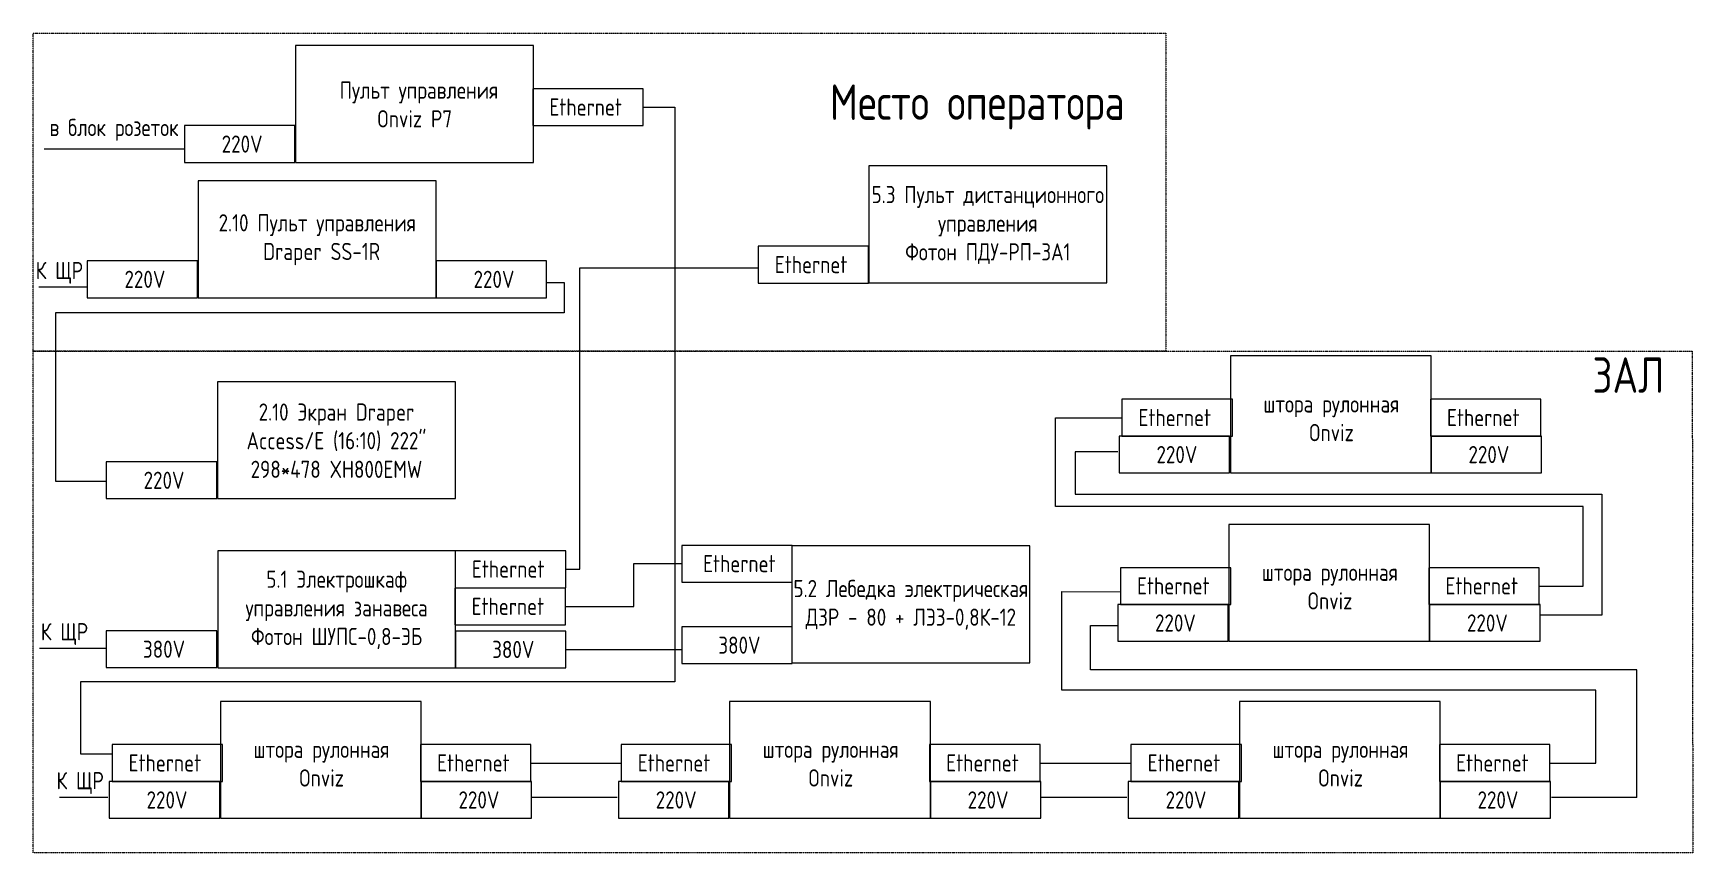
# Model space of a CAD drawing. Header units: millimetres. Extents: x -610846 to 2504857, y -1998781 to 277389.
# Drawn here: x 265414 to 286666, y 209772 to 220267 of the extents above; entities that cross this region are included whole.
import ezdxf

# ---------------------------------------------------------------- set-up
doc = ezdxf.new("R2010")
doc.units = ezdxf.units.MM
doc.linetypes.add('482 Границы районов', pattern=[5, 3, -1, 0, -1])
for name, color, linetype, lineweight in [('220 В', 7, 'Continuous', 30), ('АВТ', 7, 'Continuous', 30), ('Текст', 7, 'Continuous', 15)]:
    doc.layers.add(name, color=color, linetype=linetype, lineweight=lineweight)
doc.styles.add('GOST 2.304', font='GOST.TTF')

msp = doc.modelspace()

# ---------------------------------------------------------------- texts
at = {"layer": 'АВТ', "lineweight": 9, "char_height": 220, "attachment_point": 5, "style": 'GOST 2.304'}
for s, width, gutter_width, heights, insert in [('\\pxqc; Пульт управления\\POnviz P7', 3008.32, 375, [1124], (270298, 219354)), ('Ethernet', 1476.59, 469, [460], (272489, 219321)), ('в блок розеток', 3702.4, 469, [460], (266450, 219029)), ('220V', 1476.59, 469, [460], (268090, 218847)), ('\\pxqc;5.3 Пульт дистанционного управления ^JФотон ПДУ-РП-ЗА1', 3008.32, 375, [1124], (277639, 217811)), ('\\pxqc;2.10 Пульт управления\\P Draper SS-1R', 3008.32, 375, [1124], (269052, 217622)), ('Ethernet', 1476.59, 469, [460], (275376, 217304)), ('К ЩР', 1476.59, 469, [460], (265750, 217198)), ('220V', 1476.59, 469, [460], (266845, 217115)), ('220V', 1476.59, 469, [460], (271315, 217115)), ('\\pxqc;2.10 Экран Draper Access/E (16:10) 222" 298*478 XH800EMW ', 3008.32, 375, [1124], (269298, 215049)), ('\\pxqc;штора рулонная^JOnviz ', 3008.32, 375, [1124], (282038, 215336)), ('Ethernet', 1476.59, 469, [460], (280033, 215345)), ('Ethernet', 1476.59, 469, [460], (283983, 215345)), ('220V', 1476.59, 469, [460], (280060, 214871)), ('220V', 1476.59, 469, [460], (284055, 214871)), ('220V', 1476.59, 469, [460], (267090, 214542)), ('Ethernet', 1476.59, 469, [460], (274457, 213475)), ('\\pxqc;5.1 Электрошкаф управления занавеса ^JФотон ШУПС-0,8-ЭБ', 3008.32, 375, [1124], (269300, 212883)), ('Ethernet', 1476.59, 469, [460], (271497, 213405)), ('\\pxqc;штора рулонная^JOnviz ', 3008.32, 375, [1124], (282019, 213181)), ('\\pxqc;5.2 Лебедка электрическая ^JДЗР - 80 + ЛЭЗ-0,8К-12', 3008.32, 375, [1124], (276653, 212947)), ('Ethernet', 1476.59, 469, [460], (280014, 213190)), ('Ethernet', 1476.59, 469, [460], (283964, 213190)), ('Ethernet', 1476.59, 469, [460], (271493, 212928)), ('220V', 1476.59, 469, [460], (280041, 212715)), ('220V', 1476.59, 469, [460], (284036, 212715)), ('К ЩР', 1476.59, 469, [460], (265815, 212573)), ('380V', 1476.59, 469, [460], (274458, 212431)), ('380V', 1476.59, 469, [460], (267090, 212379)), ('380V', 1476.59, 469, [460], (271562, 212376)), ('Ethernet', 1476.59, 469, [460], (267101, 210923)), ('\\pxqc;штора рулонная^JOnviz ', 3008.32, 375, [1124], (269106, 210914)), ('Ethernet', 1476.59, 469, [460], (271051, 210923)), ('Ethernet', 1476.59, 469, [460], (273621, 210923)), ('\\pxqc;штора рулонная^JOnviz ', 3008.32, 375, [1124], (275626, 210914)), ('Ethernet', 1476.59, 469, [460], (277571, 210923)), ('Ethernet', 1476.59, 469, [460], (280150, 210923)), ('\\pxqc;штора рулонная^JOnviz ', 3008.32, 375, [1124], (282155, 210914)), ('Ethernet', 1476.59, 469, [460], (284100, 210923)), ('К ЩР', 1476.59, 469, [460], (266016, 210666)), ('220V', 1476.59, 469, [460], (267128, 210449)), ('220V', 1476.59, 469, [460], (271122, 210449)), ('220V', 1476.59, 469, [460], (273648, 210449)), ('220V', 1476.59, 469, [460], (277642, 210449)), ('220V', 1476.59, 469, [460], (280177, 210449)), ('220V', 1476.59, 469, [460], (284171, 210449))]:
    msp.add_mtext_dynamic_manual_height_columns(s, width=width, gutter_width=gutter_width, heights=heights, dxfattribs=dict(at, insert=insert))
at = {"layer": 'Текст', "lineweight": 9, "char_height": 454, "width": 4800.72, "attachment_point": 5, "style": 'GOST 2.304'}
for s, insert in [('Место оператора', (277504, 219322)), ('ЗАЛ', (285841, 215889))]:
    msp.add_mtext(s, dxfattribs=dict(at, insert=insert))

# ---------------------------------------------------------------- linework, layer by layer
at = {"layer": '220 В', "color": 30, "lineweight": 9}
for p, q in [((273225, 219319), (273631, 219319)), ((273631, 219319), (273631, 211961)), ((272413, 213403), (272413, 217264)), ((272413, 217264), (274698, 217264)), ((278504, 215343), (279356, 215343)), ((278504, 214208), (278504, 215343)), ((285261, 214208), (278504, 214208)), ((285261, 213188), (285261, 214208)), ((272234, 213403), (272413, 213403)), ((273105, 212926), (273105, 213477)), ((273105, 213477), (273719, 213477)), ((284701, 213188), (285261, 213188)), ((278587, 211855), (278587, 213120)), ((278587, 213120), (279337, 213114)), ((272229, 212926), (273105, 212926)), ((273631, 211961), (266021, 211961)), ((266021, 211961), (266021, 211038)), ((285424, 211855), (278587, 211855)), ((285424, 210921), (285424, 211855)), ((266021, 211038), (266424, 211038)), ((271788, 210921), (272943, 210921)), ((278317, 210921), (279472, 210921)), ((284846, 210921), (285424, 210921))]:
    msp.add_line(p, q, dxfattribs=at)
at = {"layer": '220 В', "lineweight": 9}
for p, q in [((267349, 218780), (265556, 218780)), ((266106, 217013), (265488, 217013)), ((271989, 217073), (272215, 217073)), ((272215, 217073), (272215, 216686)), ((272215, 216686), (265699, 216686)), ((265699, 216686), (265699, 214529)), ((279303, 214905), (278756, 214905)), ((278756, 214905), (278756, 214365)), ((265699, 214529), (266351, 214529)), ((278756, 214365), (285502, 214365)), ((285502, 214365), (285502, 212817)), ((285502, 212817), (284710, 212817)), ((278953, 212116), (278953, 212681)), ((278953, 212681), (279302, 212681)), ((266355, 212389), (265495, 212389)), ((272237, 212377), (273719, 212377)), ((285949, 212116), (278953, 212116)), ((285949, 210482), (285949, 212116)), ((266371, 210482), (265753, 210482)), ((272891, 210482), (271797, 210482)), ((279420, 210482), (278326, 210482)), ((285949, 210482), (284855, 210482))]:
    msp.add_line(p, q, dxfattribs=at)
at = {"layer": 'АВТ', "lineweight": 9}
for points in [[(271821, 220109), (268775, 220109), (268775, 218612), (271821, 218612)], [(273225, 219555), (271812, 219555), (271812, 219083), (273225, 219083)], [(268765, 219083), (267351, 219083), (267351, 218612), (268765, 218612)], [(279162, 218567), (276116, 218567), (276116, 217070), (279162, 217070)], [(270575, 218377), (267529, 218377), (267529, 216880), (270575, 216880)], [(276112, 217538), (274698, 217538), (274698, 217066), (276112, 217066)], [(267519, 217351), (266105, 217351), (266105, 216880), (267519, 216880)], [(271989, 217351), (270575, 217351), (270575, 216880), (271989, 216880)], [(283315, 216134), (280745, 216134), (280745, 214636), (283315, 214636)], [(270821, 215804), (267775, 215804), (267775, 214307), (270821, 214307)], [(280770, 215579), (279356, 215579), (279356, 215108), (280770, 215108)], [(284720, 215579), (283306, 215579), (283306, 215108), (284720, 215108)], [(280735, 215108), (279321, 215108), (279321, 214636), (280735, 214636)], [(284729, 215108), (283315, 215108), (283315, 214636), (284729, 214636)], [(267765, 214778), (266351, 214778), (266351, 214307), (267765, 214307)], [(283296, 213978), (280726, 213978), (280726, 212481), (283296, 212481)], [(270823, 213638), (267777, 213638), (267777, 212141), (270823, 212141)], [(272234, 213638), (270820, 213638), (270820, 213167), (272234, 213167)], [(275133, 213709), (273719, 213709), (273719, 213238), (275133, 213238)], [(278176, 213703), (275130, 213703), (275130, 212206), (278176, 212206)], [(280751, 213423), (279337, 213423), (279337, 212952), (280751, 212952)], [(284701, 213423), (283287, 213423), (283287, 212952), (284701, 212952)], [(272229, 213162), (270815, 213162), (270815, 212691), (272229, 212691)], [(280716, 212952), (279302, 212952), (279302, 212481), (280716, 212481)], [(284710, 212952), (283296, 212952), (283296, 212481), (284710, 212481)], [(267765, 212616), (266351, 212616), (266351, 212144), (267765, 212144)], [(272237, 212612), (270823, 212612), (270823, 212141), (272237, 212141)], [(275132, 212667), (273719, 212667), (273719, 212196), (275132, 212196)], [(270383, 211711), (267813, 211711), (267813, 210214), (270383, 210214)], [(276903, 211711), (274333, 211711), (274333, 210214), (276903, 210214)], [(283432, 211711), (280862, 211711), (280862, 210214), (283432, 210214)], [(267838, 211157), (266424, 211157), (266424, 210685), (267838, 210685)], [(271788, 211157), (270374, 211157), (270374, 210685), (271788, 210685)], [(274357, 211157), (272943, 211157), (272943, 210685), (274357, 210685)], [(278307, 211157), (276893, 211157), (276893, 210685), (278307, 210685)], [(280886, 211157), (279472, 211157), (279472, 210685), (280886, 210685)], [(284836, 211157), (283422, 211157), (283422, 210685), (284836, 210685)], [(267803, 210685), (266389, 210685), (266389, 210214), (267803, 210214)], [(271797, 210685), (270383, 210685), (270383, 210214), (271797, 210214)], [(274322, 210685), (272908, 210685), (272908, 210214), (274322, 210214)], [(278317, 210685), (276903, 210685), (276903, 210214), (278317, 210214)], [(280851, 210685), (279437, 210685), (279437, 210214), (280851, 210214)], [(284846, 210685), (283432, 210685), (283432, 210214), (284846, 210214)]]:
    msp.add_lwpolyline(points, close=True, dxfattribs=at)
at = {"layer": 'Текст', "color": 141, "linetype": '482 Границы районов', "lineweight": 9}
for points in [[(265415, 220267), (279918, 220267), (279918, 216196), (265415, 216196)], [(265414, 216196), (286659, 216196), (286666, 209772), (265415, 209772)]]:
    msp.add_lwpolyline(points, close=True, dxfattribs=at)

msp.set_redraw_order([(e.dxf.handle, doc.entitydb.next_handle()) for e in msp.query("TEXT MTEXT ATTDEF DIMENSION ARC_DIMENSION")])  # texts and dimensions are drawn at this point

doc.saveas('drawing.dxf')
